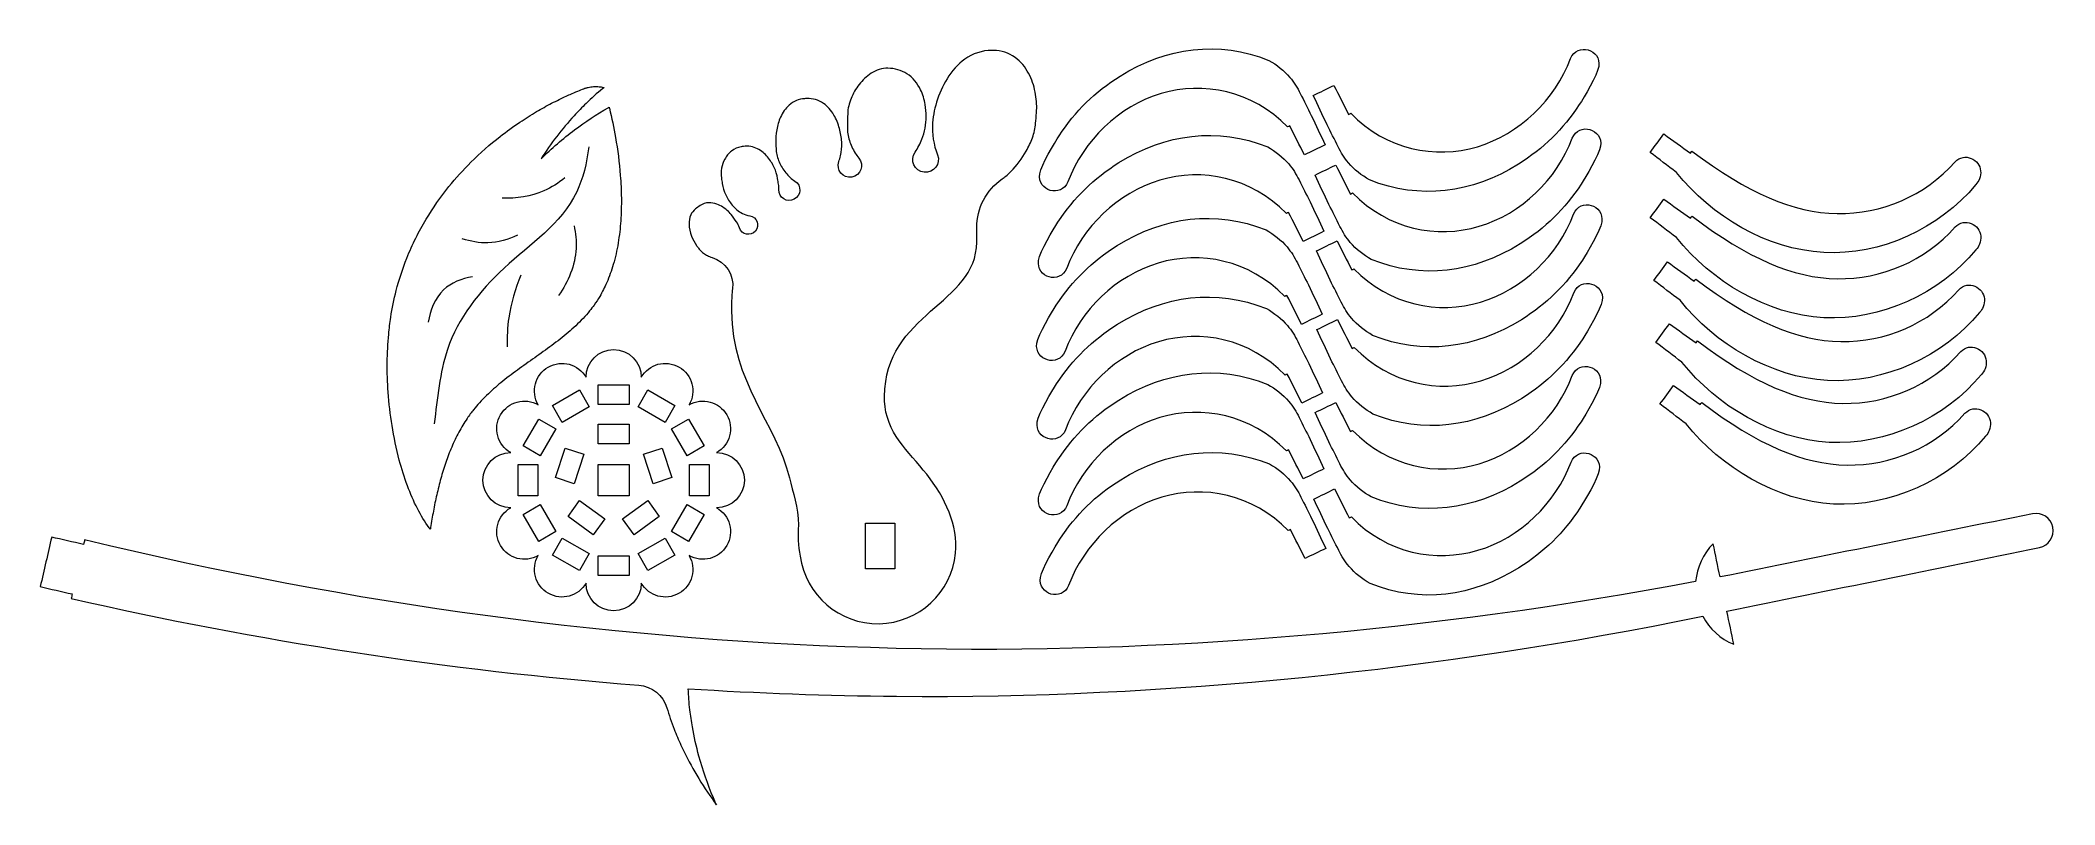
# Model space of a CAD drawing. Header units: millimetres. Extents: x -123 to 123, y -46 to 47.
import ezdxf

# ---------------------------------------------------------------- set-up
doc = ezdxf.new("R2010")
doc.units = ezdxf.units.MM
doc.header["$MEASUREMENT"] = 0
doc.layers.add('Vrstva 1', color=7, linetype='Continuous')

msp = doc.modelspace()

# ---------------------------------------------------------------- linework, layer by layer
at = {"layer": 'Vrstva 1', "color": 242, "lineweight": 9}
for points, knots in [([(29.6656, 36.7397), (30.2606, 35.5596), (30.8557, 34.3795), (31.4507, 33.1995), (31.4507, 33.1995), (32.2935, 33.609), (33.1364, 34.0185), (33.9792, 34.428), (33.9792, 34.428), (33.4157, 35.624), (32.8522, 36.8202), (32.2888, 38.0162), (32.2888, 38.0162), (31.8397, 38.91), (31.3906, 39.8038), (30.9415, 40.6975), (30.9415, 40.6975), (30.6017, 41.3957), (30.1815, 42.0585), (29.6756, 42.6531), (29.6756, 42.6531), (28.9621, 43.4918), (28.0781, 44.1949), (27.1141, 44.7376), (27.1141, 44.7376), (21.0084, 47.1935), (14.5987, 46.3519), (8.9478, 42.8173), (8.9478, 42.8173), (5.8723, 40.8937), (3.5069, 38.5617), (1.5091, 35.5393), (1.5091, 35.5393), (0.9555, 34.7016), (-0.6794, 31.9544), (-0.8528, 30.8854), (-0.8528, 30.8854), (-1.1957, 28.7716), (1.7794, 27.9336), (2.5899, 29.9157), (2.5899, 29.9157), (4.4607, 34.9422), (8.8034, 39.1496), (13.9537, 40.6808), (13.9537, 40.6808), (19.1039, 42.2119), (25.0617, 41.0667), (29.3958, 36.6086), (29.3958, 36.6086), (29.4857, 36.6523), (29.5757, 36.696), (29.6656, 36.7397)], [0, 0, 0, 0, 0.07142857, 0.07142857, 0.07142857, 0.07142857, 0.14285714, 0.14285714, 0.14285714, 0.14285714, 0.21428571, 0.21428571, 0.21428571, 0.21428571, 0.28571429, 0.28571429, 0.28571429, 0.28571429, 0.35714286, 0.35714286, 0.35714286, 0.35714286, 0.42857143, 0.42857143, 0.42857143, 0.42857143, 0.5, 0.5, 0.5, 0.5, 0.57142857, 0.57142857, 0.57142857, 0.57142857, 0.64285714, 0.64285714, 0.64285714, 0.64285714, 0.71428571, 0.71428571, 0.71428571, 0.71428571, 0.78571429, 0.78571429, 0.78571429, 0.78571429, 0.85714286, 0.85714286, 0.85714286, 0.85714286, 1, 1, 1, 1]), ([(36.8453, 38.1453), (36.2505, 39.3254), (35.6557, 40.5057), (35.061, 41.6858), (35.061, 41.6858), (34.2181, 41.2765), (33.3751, 40.8672), (32.5323, 40.4578), (32.5323, 40.4578), (33.0954, 39.2617), (33.6587, 38.0655), (34.2219, 36.8693), (34.2219, 36.8693), (34.6707, 35.9754), (35.1197, 35.0815), (35.5686, 34.1878), (35.5686, 34.1878), (35.9083, 33.4895), (36.3284, 32.8266), (36.8341, 32.2318), (36.8341, 32.2318), (37.5474, 31.393), (38.4312, 30.6897), (39.3952, 30.1469), (39.3952, 30.1469), (45.5004, 27.6897), (51.9102, 28.53), (57.5619, 32.0634), (57.5619, 32.0634), (60.6378, 33.9864), (63.0036, 36.3179), (65.002, 39.3398), (65.002, 39.3398), (65.5559, 40.1774), (67.1913, 42.9243), (67.3649, 43.9932), (67.3649, 43.9932), (67.7083, 46.107), (64.7334, 46.9456), (63.9224, 44.9636), (63.9224, 44.9636), (62.0506, 39.9376), (57.707, 35.7311), (52.5564, 34.2009), (52.5564, 34.2009), (47.4058, 32.6709), (41.4483, 33.8174), (37.1152, 38.2764), (37.1152, 38.2764), (37.0252, 38.2327), (36.9353, 38.189), (36.8453, 38.1453)], [0, 0, 0, 0, 0.07142857, 0.07142857, 0.07142857, 0.07142857, 0.14285714, 0.14285714, 0.14285714, 0.14285714, 0.21428571, 0.21428571, 0.21428571, 0.21428571, 0.28571429, 0.28571429, 0.28571429, 0.28571429, 0.35714286, 0.35714286, 0.35714286, 0.35714286, 0.42857143, 0.42857143, 0.42857143, 0.42857143, 0.5, 0.5, 0.5, 0.5, 0.57142857, 0.57142857, 0.57142857, 0.57142857, 0.64285714, 0.64285714, 0.64285714, 0.64285714, 0.71428571, 0.71428571, 0.71428571, 0.71428571, 0.78571429, 0.78571429, 0.78571429, 0.78571429, 0.85714286, 0.85714286, 0.85714286, 0.85714286, 1, 1, 1, 1]), ([(-38.3511, 16.8553), (-38.1437, 18.5625), (-39.1885, 20.173), (-40.8319, 20.6795), (-40.8319, 20.6795), (-40.9371, 20.7119), (-41.0405, 20.7488), (-41.1425, 20.7904), (-41.1425, 20.7904), (-41.3136, 20.8603), (-41.4806, 20.9432), (-41.64, 21.0379), (-41.64, 21.0379), (-41.805, 21.1361), (-41.9616, 21.247), (-42.1065, 21.3723), (-42.1065, 21.3723), (-42.2515, 21.4977), (-42.3846, 21.6375), (-42.498, 21.7921), (-42.498, 21.7921), (-42.5812, 21.9053), (-42.6643, 22.0185), (-42.7475, 22.1317), (-42.7475, 22.1317), (-43.0057, 22.4834), (-43.1953, 22.8806), (-43.3457, 23.2913), (-43.3457, 23.2913), (-43.5166, 23.7582), (-43.6369, 24.2427), (-43.6519, 24.7395), (-43.6519, 24.7395), (-43.6637, 25.125), (-43.612, 25.5178), (-43.4528, 25.8669), (-43.4528, 25.8669), (-43.3226, 26.1519), (-43.1206, 26.4078), (-42.8673, 26.5938), (-42.8673, 26.5938), (-42.6787, 26.7322), (-42.4903, 26.8707), (-42.3018, 27.0091), (-42.3018, 27.0091), (-41.9959, 27.2336), (-41.6157, 27.3467), (-41.2364, 27.3549), (-41.2364, 27.3549), (-40.9011, 27.3624), (-40.5667, 27.288), (-40.2518, 27.1717), (-40.2518, 27.1717), (-40.0003, 27.0791), (-39.7614, 26.9594), (-39.5328, 26.8196), (-39.5328, 26.8196), (-39.1481, 26.5844), (-38.793, 26.2915), (-38.5263, 25.9283), (-38.5263, 25.9283), (-38.3045, 25.6262), (-38.0826, 25.3243), (-37.8609, 25.0223), (-37.8609, 25.0223), (-37.7012, 24.8049), (-37.5849, 24.5583), (-37.5035, 24.3006), (-37.5035, 24.3006), (-37.2339, 23.4478), (-36.132, 23.2239), (-35.5509, 23.9038), (-35.5509, 23.9038), (-34.9699, 24.5835), (-35.3627, 25.6372), (-36.2469, 25.7706), (-36.2469, 25.7706), (-36.5595, 25.8179), (-36.8652, 25.9162), (-37.1473, 26.0572), (-37.1473, 26.0572), (-37.623, 26.2947), (-38.0316, 26.6531), (-38.3755, 27.0608), (-38.3755, 27.0608), (-38.7014, 27.4475), (-38.9691, 27.8784), (-39.1811, 28.3369), (-39.1811, 28.3369), (-39.3807, 28.7682), (-39.5311, 29.2236), (-39.6031, 29.6929), (-39.6031, 29.6929), (-39.6385, 29.924), (-39.6742, 30.1552), (-39.7097, 30.3864), (-39.7097, 30.3864), (-39.7693, 30.7748), (-39.7556, 31.1727), (-39.6861, 31.5598), (-39.6861, 31.5598), (-39.6165, 31.947), (-39.4912, 32.3237), (-39.3058, 32.6704), (-39.3058, 32.6704), (-39.1005, 33.0548), (-38.8217, 33.4024), (-38.4771, 33.669), (-38.4771, 33.669), (-38.1326, 33.9357), (-37.7224, 34.1212), (-37.2918, 34.1873), (-37.2918, 34.1873), (-37.1994, 34.2015), (-37.107, 34.2158), (-37.0148, 34.2299), (-37.0148, 34.2299), (-36.4316, 34.3195), (-35.8224, 34.2075), (-35.2944, 33.9463), (-35.2944, 33.9463), (-34.8175, 33.7101), (-34.4068, 33.352), (-34.0629, 32.9434), (-34.0629, 32.9434), (-33.737, 32.5564), (-33.4709, 32.1245), (-33.2602, 31.6652), (-33.2602, 31.6652), (-33.062, 31.2326), (-32.913, 30.776), (-32.8407, 30.3059), (-32.8407, 30.3059), (-32.8052, 30.0745), (-32.7695, 29.843), (-32.734, 29.6116), (-32.734, 29.6116), (-32.7011, 29.3972), (-32.6905, 29.1799), (-32.6995, 28.9633), (-32.6995, 28.9633), (-32.7404, 27.976), (-31.6961, 27.3157), (-30.8218, 27.7759), (-30.8218, 27.7759), (-29.9475, 28.2361), (-29.9006, 29.4707), (-30.7375, 29.996), (-30.7375, 29.996), (-31.1667, 30.2653), (-31.5355, 30.6229), (-31.8534, 31.0188), (-31.8534, 31.0188), (-32.1777, 31.4229), (-32.4489, 31.8668), (-32.6553, 32.3421), (-32.6553, 32.3421), (-32.855, 32.802), (-32.9937, 33.2912), (-33.0224, 33.7911), (-33.0224, 33.7911), (-33.0383, 34.0715), (-33.0544, 34.352), (-33.0704, 34.6324), (-33.0704, 34.6324), (-33.1016, 35.1764), (-33.0562, 35.7241), (-32.957, 36.2603), (-32.957, 36.2603), (-32.8583, 36.7931), (-32.706, 37.3148), (-32.4816, 37.8089), (-32.4816, 37.8089), (-32.2297, 38.3639), (-31.8867, 38.8841), (-31.4278, 39.2812), (-31.4278, 39.2812), (-30.911, 39.7281), (-30.2471, 40.0187), (-29.5634, 40.0578), (-29.5634, 40.0578), (-29.4698, 40.0631), (-29.3762, 40.0685), (-29.2827, 40.0738), (-29.2827, 40.0738), (-28.5667, 40.1148), (-27.8396, 39.896), (-27.25, 39.4921), (-27.25, 39.4921), (-26.7235, 39.1314), (-26.3066, 38.6231), (-25.9833, 38.0686), (-25.9833, 38.0686), (-25.6816, 37.5513), (-25.4615, 36.994), (-25.3, 36.4188), (-25.3, 36.4188), (-25.1526, 35.8942), (-25.0538, 35.3547), (-25.0228, 34.8109), (-25.0228, 34.8109), (-25.0201, 34.7643), (-25.0174, 34.7176), (-25.0147, 34.6711), (-25.0147, 34.6711), (-24.9847, 34.1436), (-25.0458, 33.6132), (-25.1649, 33.0982), (-25.1649, 33.0982), (-25.2219, 32.8525), (-25.2922, 32.6103), (-25.3763, 32.373), (-25.3763, 32.373), (-25.741, 31.3461), (-24.8644, 30.3067), (-23.7907, 30.4932), (-23.7907, 30.4932), (-22.717, 30.6794), (-22.2419, 31.9536), (-22.9314, 32.7974), (-22.9314, 32.7974), (-23.0944, 32.9971), (-23.2427, 33.2094), (-23.3783, 33.4289), (-23.3783, 33.4289), (-23.6772, 33.9128), (-23.9143, 34.432), (-24.0837, 34.9749), (-24.0837, 34.9749), (-24.2439, 35.4886), (-24.3432, 36.024), (-24.3318, 36.5612), (-24.3318, 36.5612), (-24.3197, 37.1229), (-24.3077, 37.6846), (-24.2956, 38.2462), (-24.2956, 38.2462), (-24.2821, 38.8767), (-24.1206, 39.4971), (-23.8813, 40.0817), (-23.8813, 40.0817), (-23.6325, 40.6897), (-23.2995, 41.259), (-22.8999, 41.7795), (-22.8999, 41.7795), (-22.4884, 42.3155), (-22.0062, 42.7997), (-21.4352, 43.1615), (-21.4352, 43.1615), (-20.8211, 43.5504), (-20.1043, 43.7977), (-19.3785, 43.7821), (-19.3785, 43.7821), (-18.5684, 43.7648), (-17.7533, 43.5416), (-17.0736, 43.1086), (-17.0736, 43.1086), (-16.3446, 42.6445), (-15.7713, 41.9389), (-15.3932, 41.156), (-15.3932, 41.156), (-15.1174, 40.5846), (-14.9458, 39.9719), (-14.8361, 39.3467), (-14.8361, 39.3467), (-14.7522, 38.8674), (-14.7046, 38.3808), (-14.7059, 37.895), (-14.7059, 37.895), (-14.7083, 36.9461), (-14.8969, 36), (-15.2389, 35.1149), (-15.2389, 35.1149), (-15.4546, 34.5563), (-15.7315, 34.0218), (-16.0736, 33.5285), (-16.0736, 33.5285), (-16.748, 32.5559), (-16.1417, 31.2154), (-14.966, 31.0795), (-14.966, 31.0795), (-13.7902, 30.9438), (-12.8943, 32.1107), (-13.3291, 33.2114), (-13.3291, 33.2114), (-13.8168, 34.4461), (-14.0228, 35.787), (-13.9341, 37.1073), (-13.9341, 37.1073), (-13.8687, 38.0857), (-13.6412, 39.0529), (-13.3233, 39.984), (-13.3233, 39.984), (-12.9803, 40.989), (-12.532, 41.9519), (-11.94, 42.8333), (-11.94, 42.8333), (-11.33, 43.7412), (-10.5674, 44.5628), (-9.6357, 45.1269), (-9.6357, 45.1269), (-8.638, 45.7308), (-7.4466, 46.0397), (-6.2813, 45.9438), (-6.2813, 45.9438), (-6.2345, 45.94), (-6.1877, 45.9361), (-6.1408, 45.9323), (-6.1408, 45.9323), (-5.2133, 45.8559), (-4.312, 45.4796), (-3.594, 44.8922), (-3.594, 44.8922), (-2.9392, 44.3562), (-2.4367, 43.6447), (-2.0682, 42.8782), (-2.0682, 42.8782), (-1.7182, 42.1498), (-1.4892, 41.3718), (-1.3546, 40.5761), (-1.3546, 40.5761), (-1.2287, 39.8314), (-1.1857, 39.0711), (-1.2476, 38.3185), (-1.2476, 38.3185), (-1.2823, 37.8987), (-1.3167, 37.4788), (-1.3513, 37.0588), (-1.3513, 37.0588), (-1.4007, 36.4578), (-1.5468, 35.8678), (-1.7483, 35.2991), (-1.7483, 35.2991), (-1.9498, 34.7304), (-2.2067, 34.1833), (-2.501, 33.6566), (-2.501, 33.6566), (-3.01, 32.7458), (-3.6311, 31.8966), (-4.3719, 31.1623), (-4.3719, 31.1623), (-4.5739, 30.9622), (-4.7845, 30.7706), (-5.005, 30.5912), (-5.005, 30.5912), (-5.142, 30.4796), (-5.2827, 30.3728), (-5.4277, 30.2723), (-5.4277, 30.2723), (-7.382, 28.9169), (-8.5477, 26.6895), (-8.5477, 24.3112), (-8.5477, 24.3112), (-8.5477, 23.7186), (-8.5477, 23.126), (-8.5477, 22.5334), (-8.5477, 22.5334), (-8.5477, 14.9726), (-19.784, 13.8839), (-19.784, 3.712), (-19.784, 3.712), (-19.784, 3.5248), (-19.784, 3.3376), (-19.784, 3.1505), (-19.784, 3.1505), (-19.6579, -0.721), (-16.8724, -2.9657), (-14.6473, -5.7985), (-14.6473, -5.7985), (-12.4223, -8.6312), (-10.7577, -12.052), (-11.1301, -15.4205), (-11.1301, -15.4205), (-11.599, -20.2414), (-15.6056, -23.9464), (-20.4485, -24.0373), (-20.4485, -24.0373), (-25.2919, -24.1283), (-29.4348, -20.5757), (-30.0837, -15.7753), (-30.0837, -15.7753), (-30.3299, -14.5332), (-30.4029, -13.2515), (-30.3137, -12.016), (-30.3137, -12.016), (-30.3158, -9.8388), (-30.987, -7.9663), (-31.4123, -6.2319), (-31.4123, -6.2319), (-33.0439, 0.4235), (-38.4636, 5.4934), (-38.4636, 14.1054), (-38.4636, 14.1054), (-38.4636, 14.3863), (-38.4636, 14.6671), (-38.4636, 14.9481), (-38.4636, 14.9481), (-38.4636, 15.6101), (-38.4251, 16.2455), (-38.3511, 16.8553)], [0, 0, 0, 0, 0.00990099, 0.00990099, 0.00990099, 0.00990099, 0.01980198, 0.01980198, 0.01980198, 0.01980198, 0.02970297, 0.02970297, 0.02970297, 0.02970297, 0.03960396, 0.03960396, 0.03960396, 0.03960396, 0.04950495, 0.04950495, 0.04950495, 0.04950495, 0.05940594, 0.05940594, 0.05940594, 0.05940594, 0.06930693, 0.06930693, 0.06930693, 0.06930693, 0.07920792, 0.07920792, 0.07920792, 0.07920792, 0.08910891, 0.08910891, 0.08910891, 0.08910891, 0.0990099, 0.0990099, 0.0990099, 0.0990099, 0.10891089, 0.10891089, 0.10891089, 0.10891089, 0.11881188, 0.11881188, 0.11881188, 0.11881188, 0.12871287, 0.12871287, 0.12871287, 0.12871287, 0.13861386, 0.13861386, 0.13861386, 0.13861386, 0.14851485, 0.14851485, 0.14851485, 0.14851485, 0.15841584, 0.15841584, 0.15841584, 0.15841584, 0.16831683, 0.16831683, 0.16831683, 0.16831683, 0.17821782, 0.17821782, 0.17821782, 0.17821782, 0.18811881, 0.18811881, 0.18811881, 0.18811881, 0.1980198, 0.1980198, 0.1980198, 0.1980198, 0.20792079, 0.20792079, 0.20792079, 0.20792079, 0.21782178, 0.21782178, 0.21782178, 0.21782178, 0.22772277, 0.22772277, 0.22772277, 0.22772277, 0.23762376, 0.23762376, 0.23762376, 0.23762376, 0.24752475, 0.24752475, 0.24752475, 0.24752475, 0.25742574, 0.25742574, 0.25742574, 0.25742574, 0.26732673, 0.26732673, 0.26732673, 0.26732673, 0.27722772, 0.27722772, 0.27722772, 0.27722772, 0.28712871, 0.28712871, 0.28712871, 0.28712871, 0.2970297, 0.2970297, 0.2970297, 0.2970297, 0.30693069, 0.30693069, 0.30693069, 0.30693069, 0.31683168, 0.31683168, 0.31683168, 0.31683168, 0.32673267, 0.32673267, 0.32673267, 0.32673267, 0.33663366, 0.33663366, 0.33663366, 0.33663366, 0.34653465, 0.34653465, 0.34653465, 0.34653465, 0.35643564, 0.35643564, 0.35643564, 0.35643564, 0.36633663, 0.36633663, 0.36633663, 0.36633663, 0.37623762, 0.37623762, 0.37623762, 0.37623762, 0.38613861, 0.38613861, 0.38613861, 0.38613861, 0.3960396, 0.3960396, 0.3960396, 0.3960396, 0.40594059, 0.40594059, 0.40594059, 0.40594059, 0.41584158, 0.41584158, 0.41584158, 0.41584158, 0.42574257, 0.42574257, 0.42574257, 0.42574257, 0.43564356, 0.43564356, 0.43564356, 0.43564356, 0.44554455, 0.44554455, 0.44554455, 0.44554455, 0.45544554, 0.45544554, 0.45544554, 0.45544554, 0.46534653, 0.46534653, 0.46534653, 0.46534653, 0.47524752, 0.47524752, 0.47524752, 0.47524752, 0.48514851, 0.48514851, 0.48514851, 0.48514851, 0.4950495, 0.4950495, 0.4950495, 0.4950495, 0.5049505, 0.5049505, 0.5049505, 0.5049505, 0.51485149, 0.51485149, 0.51485149, 0.51485149, 0.52475248, 0.52475248, 0.52475248, 0.52475248, 0.53465347, 0.53465347, 0.53465347, 0.53465347, 0.54455446, 0.54455446, 0.54455446, 0.54455446, 0.55445545, 0.55445545, 0.55445545, 0.55445545, 0.56435644, 0.56435644, 0.56435644, 0.56435644, 0.57425743, 0.57425743, 0.57425743, 0.57425743, 0.58415842, 0.58415842, 0.58415842, 0.58415842, 0.59405941, 0.59405941, 0.59405941, 0.59405941, 0.6039604, 0.6039604, 0.6039604, 0.6039604, 0.61386139, 0.61386139, 0.61386139, 0.61386139, 0.62376238, 0.62376238, 0.62376238, 0.62376238, 0.63366337, 0.63366337, 0.63366337, 0.63366337, 0.64356436, 0.64356436, 0.64356436, 0.64356436, 0.65346535, 0.65346535, 0.65346535, 0.65346535, 0.66336634, 0.66336634, 0.66336634, 0.66336634, 0.67326733, 0.67326733, 0.67326733, 0.67326733, 0.68316832, 0.68316832, 0.68316832, 0.68316832, 0.69306931, 0.69306931, 0.69306931, 0.69306931, 0.7029703, 0.7029703, 0.7029703, 0.7029703, 0.71287129, 0.71287129, 0.71287129, 0.71287129, 0.72277228, 0.72277228, 0.72277228, 0.72277228, 0.73267327, 0.73267327, 0.73267327, 0.73267327, 0.74257426, 0.74257426, 0.74257426, 0.74257426, 0.75247525, 0.75247525, 0.75247525, 0.75247525, 0.76237624, 0.76237624, 0.76237624, 0.76237624, 0.77227723, 0.77227723, 0.77227723, 0.77227723, 0.78217822, 0.78217822, 0.78217822, 0.78217822, 0.79207921, 0.79207921, 0.79207921, 0.79207921, 0.8019802, 0.8019802, 0.8019802, 0.8019802, 0.81188119, 0.81188119, 0.81188119, 0.81188119, 0.82178218, 0.82178218, 0.82178218, 0.82178218, 0.83168317, 0.83168317, 0.83168317, 0.83168317, 0.84158416, 0.84158416, 0.84158416, 0.84158416, 0.85148515, 0.85148515, 0.85148515, 0.85148515, 0.86138614, 0.86138614, 0.86138614, 0.86138614, 0.87128713, 0.87128713, 0.87128713, 0.87128713, 0.88118812, 0.88118812, 0.88118812, 0.88118812, 0.89108911, 0.89108911, 0.89108911, 0.89108911, 0.9009901, 0.9009901, 0.9009901, 0.9009901, 0.91089109, 0.91089109, 0.91089109, 0.91089109, 0.92079208, 0.92079208, 0.92079208, 0.92079208, 0.93069307, 0.93069307, 0.93069307, 0.93069307, 0.94059406, 0.94059406, 0.94059406, 0.94059406, 0.95049505, 0.95049505, 0.95049505, 0.95049505, 0.96039604, 0.96039604, 0.96039604, 0.96039604, 0.97029703, 0.97029703, 0.97029703, 0.97029703, 0.98019802, 0.98019802, 0.98019802, 0.98019802, 1, 1, 1, 1]), ([(-53.5235, 38.956), (-54.9462, 38.1498), (-56.3133, 37.2463), (-57.6203, 36.2635), (-57.6203, 36.2635), (-59.0632, 35.1784), (-60.433, 33.9966), (-61.7169, 32.7275), (-61.7169, 32.7275), (-60.5183, 34.5843), (-59.1676, 36.3433), (-57.6759, 37.9739), (-57.6759, 37.9739), (-57.2032, 38.4907), (-56.7162, 38.9947), (-56.2145, 39.4837), (-56.2145, 39.4837), (-55.5675, 40.114), (-54.8962, 40.7192), (-54.1982, 41.2923), (-54.1982, 41.2923), (-54.1436, 41.3373), (-54.0888, 41.3822), (-54.0341, 41.427), (-54.0341, 41.427), (-54.1036, 41.4406), (-54.1731, 41.4541), (-54.2425, 41.4677), (-54.2425, 41.4677), (-54.4173, 41.5019), (-54.5942, 41.5257), (-54.7719, 41.5381), (-54.7719, 41.5381), (-54.9578, 41.551), (-55.1447, 41.5512), (-55.3306, 41.5379), (-55.3306, 41.5379), (-55.5388, 41.523), (-55.7457, 41.4912), (-55.949, 41.444), (-55.949, 41.444), (-56.0705, 41.4158), (-56.1906, 41.3822), (-56.3094, 41.3439), (-56.3094, 41.3439), (-56.343, 41.3331), (-56.3765, 41.3219), (-56.4098, 41.31), (-56.4098, 41.31), (-56.435, 41.3011), (-56.4599, 41.2917), (-56.4849, 41.2823), (-56.4849, 41.2823), (-56.7348, 41.1882), (-56.9829, 41.0893), (-57.2299, 40.988), (-57.2299, 40.988), (-57.546, 40.8585), (-57.8603, 40.7251), (-58.1727, 40.5872), (-58.1727, 40.5872), (-58.618, 40.3905), (-59.0593, 40.1848), (-59.4967, 39.971), (-59.4967, 39.971), (-59.81, 39.8179), (-60.1213, 39.6607), (-60.4305, 39.4993), (-60.4305, 39.4993), (-61.0489, 39.1767), (-61.6589, 38.8377), (-62.2598, 38.4835), (-62.2598, 38.4835), (-62.9493, 38.0771), (-63.6269, 37.6506), (-64.2915, 37.2048), (-64.2915, 37.2048), (-65.1164, 36.6514), (-65.9215, 36.0683), (-66.7041, 35.4566), (-66.7041, 35.4566), (-67.954, 34.4798), (-69.1469, 33.4299), (-70.2705, 32.3102), (-70.2705, 32.3102), (-71.2193, 31.3648), (-72.1188, 30.3697), (-72.9603, 29.3275), (-72.9603, 29.3275), (-73.9817, 28.0626), (-74.9175, 26.7284), (-75.7529, 25.3336), (-75.7529, 25.3336), (-76.1988, 24.5888), (-76.6162, 23.8267), (-77.0029, 23.0494), (-77.0029, 23.0494), (-77.4005, 22.2504), (-77.7656, 21.4353), (-78.0967, 20.6067), (-78.0967, 20.6067), (-78.614, 19.3117), (-79.0478, 17.9832), (-79.3953, 16.6327), (-79.3953, 16.6327), (-79.6712, 15.5602), (-79.8927, 14.4737), (-80.0603, 13.379), (-80.0603, 13.379), (-80.1654, 12.6928), (-80.2493, 12.0033), (-80.3145, 11.3121), (-80.3145, 11.3121), (-80.4228, 10.1619), (-80.479, 9.0069), (-80.4899, 7.8516), (-80.4899, 7.8516), (-80.5013, 6.6401), (-80.4629, 5.4282), (-80.3776, 4.2196), (-80.3776, 4.2196), (-80.2812, 2.8558), (-80.1251, 1.4962), (-79.909, 0.1461), (-79.909, 0.1461), (-79.682, -1.2713), (-79.3891, -2.6782), (-79.0194, -4.0651), (-79.0194, -4.0651), (-78.7369, -5.1243), (-78.4099, -6.1718), (-78.0276, -7.1992), (-78.0276, -7.1992), (-77.6738, -8.1502), (-77.2726, -9.0839), (-76.8086, -9.9865), (-76.8086, -9.9865), (-76.3889, -10.8029), (-75.9178, -11.594), (-75.3744, -12.3337), (-75.3744, -12.3337), (-75.327, -12.3983), (-75.2795, -12.463), (-75.2321, -12.5276), (-75.2321, -12.5276), (-75.2197, -12.4484), (-75.2074, -12.3692), (-75.195, -12.2899), (-75.195, -12.2899), (-75.0915, -11.6235), (-74.9798, -10.9582), (-74.857, -10.2951), (-74.857, -10.2951), (-74.7335, -9.6277), (-74.5988, -8.9624), (-74.4497, -8.3002), (-74.4497, -8.3002), (-74.3, -7.6348), (-74.1357, -6.9726), (-73.9536, -6.3152), (-73.9536, -6.3152), (-73.7721, -5.6601), (-73.5728, -5.0099), (-73.3519, -4.3669), (-73.3519, -4.3669), (-73.133, -3.7295), (-72.8928, -3.0992), (-72.6275, -2.4796), (-72.6275, -2.4796), (-72.3644, -1.8646), (-72.0765, -1.26), (-71.7604, -0.6705), (-71.7604, -0.6705), (-71.4481, -0.0879), (-71.1083, 0.4802), (-70.7375, 1.0275), (-70.7375, 1.0275), (-70.4908, 1.3919), (-70.2304, 1.7472), (-69.9564, 2.0916), (-69.9564, 2.0916), (-69.7238, 2.3838), (-69.4814, 2.6683), (-69.2302, 2.9447), (-69.2302, 2.9447), (-68.95, 3.2531), (-68.6588, 3.5516), (-68.3596, 3.8417), (-68.3596, 3.8417), (-67.8068, 4.3774), (-67.2266, 4.8845), (-66.6303, 5.3714), (-66.6303, 5.3714), (-65.9691, 5.9112), (-65.288, 6.4263), (-64.5986, 6.9298), (-64.5986, 6.9298), (-63.9024, 7.4384), (-63.1976, 7.9353), (-62.4939, 8.4338), (-62.4939, 8.4338), (-61.7943, 8.9292), (-61.0956, 9.4261), (-60.4081, 9.9384), (-60.4081, 9.9384), (-59.729, 10.4443), (-59.0609, 10.9652), (-58.4161, 11.5143), (-58.4161, 11.5143), (-57.7808, 12.0554), (-57.1683, 12.6238), (-56.5966, 13.2317), (-56.5966, 13.2317), (-56.3161, 13.5301), (-56.0453, 13.8379), (-55.7871, 14.1557), (-55.7871, 14.1557), (-55.5976, 14.3889), (-55.4148, 14.6276), (-55.2399, 14.872), (-55.2399, 14.872), (-54.9957, 15.2133), (-54.7668, 15.5657), (-54.5537, 15.9272), (-54.5537, 15.9272), (-54.2357, 16.467), (-53.9526, 17.0272), (-53.7017, 17.6013), (-53.7017, 17.6013), (-53.3858, 18.3243), (-53.1209, 19.0694), (-52.9002, 19.827), (-52.9002, 19.827), (-52.6496, 20.687), (-52.456, 21.5631), (-52.3087, 22.4467), (-52.3087, 22.4467), (-52.1587, 23.3462), (-52.0567, 24.2533), (-51.994, 25.163), (-51.994, 25.163), (-51.9306, 26.0826), (-51.9073, 27.0048), (-51.9171, 27.9265), (-51.9171, 27.9265), (-51.9272, 28.8517), (-51.9707, 29.7764), (-52.0425, 30.6989), (-52.0425, 30.6989), (-52.1636, 32.2552), (-52.3653, 33.8049), (-52.6333, 35.3428), (-52.6333, 35.3428), (-52.8411, 36.5353), (-53.0888, 37.7172), (-53.3772, 38.8928), (-53.3772, 38.8928), (-53.3876, 38.9356), (-53.3981, 38.9783), (-53.4086, 39.0211), (-53.4086, 39.0211), (-53.4469, 38.9995), (-53.4852, 38.9777), (-53.5235, 38.956)], [0, 0, 0, 0, 0.01492537, 0.01492537, 0.01492537, 0.01492537, 0.02985075, 0.02985075, 0.02985075, 0.02985075, 0.04477612, 0.04477612, 0.04477612, 0.04477612, 0.05970149, 0.05970149, 0.05970149, 0.05970149, 0.07462687, 0.07462687, 0.07462687, 0.07462687, 0.08955224, 0.08955224, 0.08955224, 0.08955224, 0.10447761, 0.10447761, 0.10447761, 0.10447761, 0.11940299, 0.11940299, 0.11940299, 0.11940299, 0.13432836, 0.13432836, 0.13432836, 0.13432836, 0.14925373, 0.14925373, 0.14925373, 0.14925373, 0.1641791, 0.1641791, 0.1641791, 0.1641791, 0.17910448, 0.17910448, 0.17910448, 0.17910448, 0.19402985, 0.19402985, 0.19402985, 0.19402985, 0.20895522, 0.20895522, 0.20895522, 0.20895522, 0.2238806, 0.2238806, 0.2238806, 0.2238806, 0.23880597, 0.23880597, 0.23880597, 0.23880597, 0.25373134, 0.25373134, 0.25373134, 0.25373134, 0.26865672, 0.26865672, 0.26865672, 0.26865672, 0.28358209, 0.28358209, 0.28358209, 0.28358209, 0.29850746, 0.29850746, 0.29850746, 0.29850746, 0.31343284, 0.31343284, 0.31343284, 0.31343284, 0.32835821, 0.32835821, 0.32835821, 0.32835821, 0.34328358, 0.34328358, 0.34328358, 0.34328358, 0.35820896, 0.35820896, 0.35820896, 0.35820896, 0.37313433, 0.37313433, 0.37313433, 0.37313433, 0.3880597, 0.3880597, 0.3880597, 0.3880597, 0.40298507, 0.40298507, 0.40298507, 0.40298507, 0.41791045, 0.41791045, 0.41791045, 0.41791045, 0.43283582, 0.43283582, 0.43283582, 0.43283582, 0.44776119, 0.44776119, 0.44776119, 0.44776119, 0.46268657, 0.46268657, 0.46268657, 0.46268657, 0.47761194, 0.47761194, 0.47761194, 0.47761194, 0.49253731, 0.49253731, 0.49253731, 0.49253731, 0.50746269, 0.50746269, 0.50746269, 0.50746269, 0.52238806, 0.52238806, 0.52238806, 0.52238806, 0.53731343, 0.53731343, 0.53731343, 0.53731343, 0.55223881, 0.55223881, 0.55223881, 0.55223881, 0.56716418, 0.56716418, 0.56716418, 0.56716418, 0.58208955, 0.58208955, 0.58208955, 0.58208955, 0.59701493, 0.59701493, 0.59701493, 0.59701493, 0.6119403, 0.6119403, 0.6119403, 0.6119403, 0.62686567, 0.62686567, 0.62686567, 0.62686567, 0.64179104, 0.64179104, 0.64179104, 0.64179104, 0.65671642, 0.65671642, 0.65671642, 0.65671642, 0.67164179, 0.67164179, 0.67164179, 0.67164179, 0.68656716, 0.68656716, 0.68656716, 0.68656716, 0.70149254, 0.70149254, 0.70149254, 0.70149254, 0.71641791, 0.71641791, 0.71641791, 0.71641791, 0.73134328, 0.73134328, 0.73134328, 0.73134328, 0.74626866, 0.74626866, 0.74626866, 0.74626866, 0.76119403, 0.76119403, 0.76119403, 0.76119403, 0.7761194, 0.7761194, 0.7761194, 0.7761194, 0.79104478, 0.79104478, 0.79104478, 0.79104478, 0.80597015, 0.80597015, 0.80597015, 0.80597015, 0.82089552, 0.82089552, 0.82089552, 0.82089552, 0.8358209, 0.8358209, 0.8358209, 0.8358209, 0.85074627, 0.85074627, 0.85074627, 0.85074627, 0.86567164, 0.86567164, 0.86567164, 0.86567164, 0.88059701, 0.88059701, 0.88059701, 0.88059701, 0.89552239, 0.89552239, 0.89552239, 0.89552239, 0.91044776, 0.91044776, 0.91044776, 0.91044776, 0.92537313, 0.92537313, 0.92537313, 0.92537313, 0.94029851, 0.94029851, 0.94029851, 0.94029851, 0.95522388, 0.95522388, 0.95522388, 0.95522388, 0.97014925, 0.97014925, 0.97014925, 0.97014925, 1, 1, 1, 1]), ([(37.065, 28.4221), (36.4702, 29.6022), (35.8754, 30.7825), (35.2806, 31.9626), (35.2806, 31.9626), (34.4377, 31.5533), (33.5948, 31.1439), (32.7519, 30.7346), (32.7519, 30.7346), (33.3151, 29.5385), (33.8783, 28.3422), (34.4415, 27.1461), (34.4415, 27.1461), (34.8904, 26.2522), (35.3394, 25.3583), (35.7883, 24.4645), (35.7883, 24.4645), (36.1279, 23.7663), (36.548, 23.1034), (37.0537, 22.5086), (37.0537, 22.5086), (37.7671, 21.6698), (38.6509, 20.9665), (39.6149, 20.4237), (39.6149, 20.4237), (45.72, 17.9665), (52.1299, 18.8068), (57.7815, 22.3401), (57.7815, 22.3401), (60.8574, 24.2631), (63.2233, 26.5946), (65.2217, 29.6166), (65.2217, 29.6166), (65.7755, 30.4541), (67.411, 33.2011), (67.5846, 34.27), (67.5846, 34.27), (67.9279, 36.3837), (64.9531, 37.2224), (64.1421, 35.2404), (64.1421, 35.2404), (62.2703, 30.2143), (57.9266, 26.0079), (52.776, 24.4777), (52.776, 24.4777), (47.6255, 22.9477), (41.6679, 24.0941), (37.3348, 28.5531), (37.3348, 28.5531), (37.2449, 28.5094), (37.1549, 28.4658), (37.065, 28.4221)], [0, 0, 0, 0, 0.07142857, 0.07142857, 0.07142857, 0.07142857, 0.14285714, 0.14285714, 0.14285714, 0.14285714, 0.21428571, 0.21428571, 0.21428571, 0.21428571, 0.28571429, 0.28571429, 0.28571429, 0.28571429, 0.35714286, 0.35714286, 0.35714286, 0.35714286, 0.42857143, 0.42857143, 0.42857143, 0.42857143, 0.5, 0.5, 0.5, 0.5, 0.57142857, 0.57142857, 0.57142857, 0.57142857, 0.64285714, 0.64285714, 0.64285714, 0.64285714, 0.71428571, 0.71428571, 0.71428571, 0.71428571, 0.78571429, 0.78571429, 0.78571429, 0.78571429, 0.85714286, 0.85714286, 0.85714286, 0.85714286, 1, 1, 1, 1]), ([(29.5223, 26.1782), (30.1173, 24.9982), (30.7124, 23.8181), (31.3074, 22.6381), (31.3074, 22.6381), (32.1502, 23.0476), (32.993, 23.4571), (33.8358, 23.8666), (33.8358, 23.8666), (33.2724, 25.0626), (32.7089, 26.2587), (32.1455, 27.4548), (32.1455, 27.4548), (31.6964, 28.3486), (31.2473, 29.2424), (30.7981, 30.136), (30.7981, 30.136), (30.4584, 30.8343), (30.0381, 31.4971), (29.5323, 32.0917), (29.5323, 32.0917), (28.8188, 32.9304), (27.9348, 33.6335), (26.9707, 34.1761), (26.9707, 34.1761), (20.865, 36.6321), (14.4554, 35.7904), (8.8045, 32.2559), (8.8045, 32.2559), (5.729, 30.3322), (3.3636, 28.0003), (1.3658, 24.9779), (1.3658, 24.9779), (0.8121, 24.1402), (-0.8227, 21.3929), (-0.9961, 20.324), (-0.9961, 20.324), (-1.339, 18.2102), (1.636, 17.3722), (2.4466, 19.3543), (2.4466, 19.3543), (4.3174, 24.3807), (8.6601, 28.5881), (13.8104, 30.1193), (13.8104, 30.1193), (18.9606, 31.6504), (24.9184, 30.5052), (29.2525, 26.0471), (29.2525, 26.0471), (29.3424, 26.0908), (29.4323, 26.1345), (29.5223, 26.1782)], [0, 0, 0, 0, 0.07142857, 0.07142857, 0.07142857, 0.07142857, 0.14285714, 0.14285714, 0.14285714, 0.14285714, 0.21428571, 0.21428571, 0.21428571, 0.21428571, 0.28571429, 0.28571429, 0.28571429, 0.28571429, 0.35714286, 0.35714286, 0.35714286, 0.35714286, 0.42857143, 0.42857143, 0.42857143, 0.42857143, 0.5, 0.5, 0.5, 0.5, 0.57142857, 0.57142857, 0.57142857, 0.57142857, 0.64285714, 0.64285714, 0.64285714, 0.64285714, 0.71428571, 0.71428571, 0.71428571, 0.71428571, 0.78571429, 0.78571429, 0.78571429, 0.78571429, 0.85714286, 0.85714286, 0.85714286, 0.85714286, 1, 1, 1, 1]), ([(110.8692, 32.3559), (107.1975, 28.1866), (101.8891, 25.9523), (96.4868, 26.0347), (96.4868, 26.0347), (91.0845, 26.1171), (85.5883, 28.5162), (78.7552, 33.6562), (78.7552, 33.6562), (78.6959, 33.5756), (78.6367, 33.4951), (78.5774, 33.4145), (78.5774, 33.4145), (77.4916, 34.1937), (76.4059, 34.9728), (75.3202, 35.752), (75.3202, 35.752), (74.7648, 34.9978), (74.2093, 34.2436), (73.6538, 33.4895), (73.6538, 33.4895), (74.7181, 32.6816), (75.7824, 31.8739), (76.8466, 31.066), (76.8466, 31.066), (81.1348, 25.7103), (87.8778, 21.6598), (94.8269, 21.2774), (94.8269, 21.2774), (101.7759, 20.8951), (108.9312, 24.1808), (113.4054, 29.5723), (113.4054, 29.5723), (113.5899, 29.7867), (113.7461, 30.0163), (113.8493, 30.2713), (113.8493, 30.2713), (114.0956, 30.8793), (114.0411, 31.6317), (113.632, 32.1641), (113.632, 32.1641), (113.2231, 32.6965), (112.4595, 33.009), (111.8358, 32.894), (111.8358, 32.894), (111.4753, 32.8276), (111.1616, 32.6183), (110.8692, 32.3559)], [0, 0, 0, 0, 0.07692308, 0.07692308, 0.07692308, 0.07692308, 0.15384615, 0.15384615, 0.15384615, 0.15384615, 0.23076923, 0.23076923, 0.23076923, 0.23076923, 0.30769231, 0.30769231, 0.30769231, 0.30769231, 0.38461538, 0.38461538, 0.38461538, 0.38461538, 0.46153846, 0.46153846, 0.46153846, 0.46153846, 0.53846154, 0.53846154, 0.53846154, 0.53846154, 0.61538462, 0.61538462, 0.61538462, 0.61538462, 0.69230769, 0.69230769, 0.69230769, 0.69230769, 0.76923077, 0.76923077, 0.76923077, 0.76923077, 0.84615385, 0.84615385, 0.84615385, 0.84615385, 1, 1, 1, 1]), ([(-55.9015, 34.1722), (-56.1246, 32.2005), (-56.5966, 30.3141), (-57.3704, 28.6938), (-57.3704, 28.6938), (-59.273, 24.7092), (-63, 22.3342), (-66.2178, 19.3779), (-66.2178, 19.3779), (-69.2661, 16.5775), (-71.8575, 13.2556), (-73.1416, 9.4449), (-73.1416, 9.4449), (-74.1051, 6.5856), (-74.3326, 3.4511), (-74.7754, 0.3688)], [0, 0, 0, 0, 0.2, 0.2, 0.2, 0.2, 0.4, 0.4, 0.4, 0.4, 0.6, 0.6, 0.6, 0.6, 1, 1, 1, 1]), ([(-58.8155, 30.3967), (-59.5894, 29.7582), (-60.4461, 29.2143), (-61.366, 28.8114), (-61.366, 28.8114), (-62.9599, 28.1135), (-64.7438, 27.8389), (-66.4695, 27.913)], [0, 0, 0, 0, 0.33333333, 0.33333333, 0.33333333, 0.33333333, 1, 1, 1, 1]), ([(37.2245, 19.1603), (36.6297, 20.3404), (36.0349, 21.5207), (35.4401, 22.7008), (35.4401, 22.7008), (34.5973, 22.2915), (33.7543, 21.8821), (32.9114, 21.4728), (32.9114, 21.4728), (33.4746, 20.2767), (34.0379, 19.0804), (34.601, 17.8843), (34.601, 17.8843), (35.0499, 16.9904), (35.4989, 16.0965), (35.9478, 15.2027), (35.9478, 15.2027), (36.2875, 14.5045), (36.7075, 13.8416), (37.2132, 13.2468), (37.2132, 13.2468), (37.9266, 12.408), (38.8104, 11.7047), (39.7744, 11.1619), (39.7744, 11.1619), (45.8796, 8.7047), (52.2894, 9.545), (57.9411, 13.0783), (57.9411, 13.0783), (61.0169, 15.0013), (63.3828, 17.3328), (65.3812, 20.3548), (65.3812, 20.3548), (65.9351, 21.1923), (67.5705, 23.9393), (67.7441, 25.0082), (67.7441, 25.0082), (68.0875, 27.1219), (65.1126, 27.9606), (64.3016, 25.9786), (64.3016, 25.9786), (62.4298, 20.9526), (58.0862, 16.7461), (52.9356, 15.2159), (52.9356, 15.2159), (47.785, 13.6859), (41.8275, 14.8323), (37.4944, 19.2913), (37.4944, 19.2913), (37.4044, 19.2477), (37.3144, 19.204), (37.2245, 19.1603)], [0, 0, 0, 0, 0.07142857, 0.07142857, 0.07142857, 0.07142857, 0.14285714, 0.14285714, 0.14285714, 0.14285714, 0.21428571, 0.21428571, 0.21428571, 0.21428571, 0.28571429, 0.28571429, 0.28571429, 0.28571429, 0.35714286, 0.35714286, 0.35714286, 0.35714286, 0.42857143, 0.42857143, 0.42857143, 0.42857143, 0.5, 0.5, 0.5, 0.5, 0.57142857, 0.57142857, 0.57142857, 0.57142857, 0.64285714, 0.64285714, 0.64285714, 0.64285714, 0.71428571, 0.71428571, 0.71428571, 0.71428571, 0.78571429, 0.78571429, 0.78571429, 0.78571429, 0.85714286, 0.85714286, 0.85714286, 0.85714286, 1, 1, 1, 1]), ([(110.8748, 24.3988), (107.203, 20.2294), (101.8946, 17.9951), (96.4923, 18.0775), (96.4923, 18.0775), (91.0901, 18.16), (85.5939, 20.5591), (78.7607, 25.699), (78.7607, 25.699), (78.7015, 25.6185), (78.6422, 25.5379), (78.5829, 25.4574), (78.5829, 25.4574), (77.4972, 26.2365), (76.4115, 27.0156), (75.3258, 27.7948), (75.3258, 27.7948), (74.7703, 27.0406), (74.2148, 26.2864), (73.6594, 25.5323), (73.6594, 25.5323), (74.7237, 24.7245), (75.7879, 23.9167), (76.8521, 23.1088), (76.8521, 23.1088), (81.1403, 17.7532), (87.8833, 13.7026), (94.8324, 13.3203), (94.8324, 13.3203), (101.7814, 12.9379), (108.9367, 16.2237), (113.4109, 21.6151), (113.4109, 21.6151), (113.5955, 21.8296), (113.7516, 22.0591), (113.8549, 22.3141), (113.8549, 22.3141), (114.1011, 22.9221), (114.0466, 23.6745), (113.6376, 24.2069), (113.6376, 24.2069), (113.2286, 24.7394), (112.465, 25.0518), (111.8413, 24.9368), (111.8413, 24.9368), (111.4808, 24.8704), (111.1671, 24.6611), (110.8748, 24.3988)], [0, 0, 0, 0, 0.07692308, 0.07692308, 0.07692308, 0.07692308, 0.15384615, 0.15384615, 0.15384615, 0.15384615, 0.23076923, 0.23076923, 0.23076923, 0.23076923, 0.30769231, 0.30769231, 0.30769231, 0.30769231, 0.38461538, 0.38461538, 0.38461538, 0.38461538, 0.46153846, 0.46153846, 0.46153846, 0.46153846, 0.53846154, 0.53846154, 0.53846154, 0.53846154, 0.61538462, 0.61538462, 0.61538462, 0.61538462, 0.69230769, 0.69230769, 0.69230769, 0.69230769, 0.76923077, 0.76923077, 0.76923077, 0.76923077, 0.84615385, 0.84615385, 0.84615385, 0.84615385, 1, 1, 1, 1]), ([(29.3168, 16.0505), (29.9118, 14.8705), (30.5069, 13.6904), (31.1019, 12.5103), (31.1019, 12.5103), (31.9447, 12.9198), (32.7876, 13.3293), (33.6303, 13.7388), (33.6303, 13.7388), (33.0669, 14.9349), (32.5034, 16.131), (31.94, 17.327), (31.94, 17.327), (31.4909, 18.2208), (31.0418, 19.1146), (30.5927, 20.0083), (30.5927, 20.0083), (30.2529, 20.7065), (29.8327, 21.3693), (29.3268, 21.9639), (29.3268, 21.9639), (28.6133, 22.8026), (27.7293, 23.5057), (26.7652, 24.0484), (26.7652, 24.0484), (20.6596, 26.5043), (14.2499, 25.6627), (8.599, 22.1281), (8.599, 22.1281), (5.5235, 20.2045), (3.1581, 17.8725), (1.1603, 14.8502), (1.1603, 14.8502), (0.6066, 14.0125), (-1.0282, 11.2652), (-1.2016, 10.1962), (-1.2016, 10.1962), (-1.5445, 8.0824), (1.4305, 7.2444), (2.2411, 9.2265), (2.2411, 9.2265), (4.1119, 14.253), (8.4546, 18.4604), (13.6049, 19.9916), (13.6049, 19.9916), (18.7551, 21.5227), (24.7129, 20.3775), (29.047, 15.9194), (29.047, 15.9194), (29.1369, 15.9631), (29.2269, 16.0068), (29.3168, 16.0505)], [0, 0, 0, 0, 0.07142857, 0.07142857, 0.07142857, 0.07142857, 0.14285714, 0.14285714, 0.14285714, 0.14285714, 0.21428571, 0.21428571, 0.21428571, 0.21428571, 0.28571429, 0.28571429, 0.28571429, 0.28571429, 0.35714286, 0.35714286, 0.35714286, 0.35714286, 0.42857143, 0.42857143, 0.42857143, 0.42857143, 0.5, 0.5, 0.5, 0.5, 0.57142857, 0.57142857, 0.57142857, 0.57142857, 0.64285714, 0.64285714, 0.64285714, 0.64285714, 0.71428571, 0.71428571, 0.71428571, 0.71428571, 0.78571429, 0.78571429, 0.78571429, 0.78571429, 0.85714286, 0.85714286, 0.85714286, 0.85714286, 1, 1, 1, 1]), ([(-64.6064, 23.411), (-65.7291, 22.8569), (-66.9626, 22.5044), (-68.1995, 22.4637), (-68.1995, 22.4637), (-69.2626, 22.4288), (-70.3284, 22.6242), (-71.3279, 22.9654)], [0, 0, 0, 0, 0.33333333, 0.33333333, 0.33333333, 0.33333333, 1, 1, 1, 1]), ([(-57.6967, 24.5327), (-57.4887, 23.633), (-57.3911, 22.7062), (-57.4399, 21.7854), (-57.4399, 21.7854), (-57.5494, 19.725), (-58.3923, 17.6946), (-59.5837, 16.0295)], [0, 0, 0, 0, 0.33333333, 0.33333333, 0.33333333, 0.33333333, 1, 1, 1, 1]), ([(111.3213, 16.7358), (107.6495, 12.5664), (102.3411, 10.3321), (96.9389, 10.4146), (96.9389, 10.4146), (91.5366, 10.497), (86.0404, 12.8961), (79.2073, 18.036), (79.2073, 18.036), (79.148, 17.9555), (79.0887, 17.8749), (79.0295, 17.7944), (79.0295, 17.7944), (77.9437, 18.5736), (76.858, 19.3526), (75.7723, 20.1319), (75.7723, 20.1319), (75.2168, 19.3777), (74.6613, 18.6234), (74.1059, 17.8693), (74.1059, 17.8693), (75.1702, 17.0615), (76.2344, 16.2538), (77.2987, 15.4459), (77.2987, 15.4459), (81.5869, 10.0902), (88.3298, 6.0397), (95.279, 5.6573), (95.279, 5.6573), (102.228, 5.2749), (109.3833, 8.5607), (113.8575, 13.9522), (113.8575, 13.9522), (114.042, 14.1666), (114.1981, 14.3961), (114.3014, 14.6511), (114.3014, 14.6511), (114.5476, 15.2591), (114.4931, 16.0116), (114.0841, 16.5439), (114.0841, 16.5439), (113.6751, 17.0764), (112.9115, 17.3889), (112.2879, 17.2738), (112.2879, 17.2738), (111.9273, 17.2074), (111.6136, 16.9982), (111.3213, 16.7358)], [0, 0, 0, 0, 0.07692308, 0.07692308, 0.07692308, 0.07692308, 0.15384615, 0.15384615, 0.15384615, 0.15384615, 0.23076923, 0.23076923, 0.23076923, 0.23076923, 0.30769231, 0.30769231, 0.30769231, 0.30769231, 0.38461538, 0.38461538, 0.38461538, 0.38461538, 0.46153846, 0.46153846, 0.46153846, 0.46153846, 0.53846154, 0.53846154, 0.53846154, 0.53846154, 0.61538462, 0.61538462, 0.61538462, 0.61538462, 0.69230769, 0.69230769, 0.69230769, 0.69230769, 0.76923077, 0.76923077, 0.76923077, 0.76923077, 0.84615385, 0.84615385, 0.84615385, 0.84615385, 1, 1, 1, 1]), ([(-70.0817, 18.3066), (-71.3763, 18.1024), (-72.6816, 17.6035), (-73.6186, 16.7158), (-73.6186, 16.7158), (-74.6812, 15.7093), (-75.2703, 14.2027), (-75.4948, 12.761)], [0, 0, 0, 0, 0.33333333, 0.33333333, 0.33333333, 0.33333333, 1, 1, 1, 1]), ([(-64.1859, 18.5144), (-64.8941, 16.8582), (-65.3986, 15.1049), (-65.6552, 13.3237), (-65.6552, 13.3237), (-65.8244, 12.1497), (-65.8858, 10.9636), (-65.8501, 9.7817)], [0, 0, 0, 0, 0.33333333, 0.33333333, 0.33333333, 0.33333333, 1, 1, 1, 1]), ([(37.2691, 9.5566), (36.6744, 10.7367), (36.0796, 11.917), (35.4848, 13.0971), (35.4848, 13.0971), (34.6419, 12.6878), (33.7989, 12.2784), (32.9561, 11.8691), (32.9561, 11.8691), (33.5193, 10.673), (34.0825, 9.4768), (34.6457, 8.2806), (34.6457, 8.2806), (35.0946, 7.3867), (35.5435, 6.4928), (35.9925, 5.5991), (35.9925, 5.5991), (36.3321, 4.9008), (36.7522, 4.2379), (37.2579, 3.6431), (37.2579, 3.6431), (37.9713, 2.8043), (38.8551, 2.101), (39.819, 1.5582), (39.819, 1.5582), (45.9242, -0.899), (52.334, -0.0587), (57.9857, 3.4746), (57.9857, 3.4746), (61.0616, 5.3977), (63.4275, 7.7292), (65.4258, 10.7511), (65.4258, 10.7511), (65.9797, 11.5887), (67.6151, 14.3356), (67.7888, 15.4045), (67.7888, 15.4045), (68.1321, 17.5183), (65.1572, 18.3569), (64.3462, 16.3749), (64.3462, 16.3749), (62.4744, 11.3489), (58.1308, 7.1424), (52.9802, 5.6122), (52.9802, 5.6122), (47.8297, 4.0822), (41.8721, 5.2287), (37.539, 9.6877), (37.539, 9.6877), (37.449, 9.644), (37.3591, 9.6003), (37.2691, 9.5566)], [0, 0, 0, 0, 0.07142857, 0.07142857, 0.07142857, 0.07142857, 0.14285714, 0.14285714, 0.14285714, 0.14285714, 0.21428571, 0.21428571, 0.21428571, 0.21428571, 0.28571429, 0.28571429, 0.28571429, 0.28571429, 0.35714286, 0.35714286, 0.35714286, 0.35714286, 0.42857143, 0.42857143, 0.42857143, 0.42857143, 0.5, 0.5, 0.5, 0.5, 0.57142857, 0.57142857, 0.57142857, 0.57142857, 0.64285714, 0.64285714, 0.64285714, 0.64285714, 0.71428571, 0.71428571, 0.71428571, 0.71428571, 0.78571429, 0.78571429, 0.78571429, 0.78571429, 0.85714286, 0.85714286, 0.85714286, 0.85714286, 1, 1, 1, 1]), ([(29.3634, 6.4468), (29.9584, 5.2668), (30.5535, 4.0867), (31.1485, 2.9067), (31.1485, 2.9067), (31.9913, 3.3161), (32.8342, 3.7257), (33.677, 4.1352), (33.677, 4.1352), (33.1135, 5.3312), (32.5501, 6.5273), (31.9866, 7.7233), (31.9866, 7.7233), (31.5376, 8.6171), (31.0884, 9.5109), (30.6393, 10.4046), (30.6393, 10.4046), (30.2995, 11.1028), (29.8793, 11.7656), (29.3735, 12.3603), (29.3735, 12.3603), (28.6599, 13.1989), (27.776, 13.902), (26.8119, 14.4447), (26.8119, 14.4447), (20.7062, 16.9006), (14.2965, 16.059), (8.6456, 12.5245), (8.6456, 12.5245), (5.5701, 10.6008), (3.2047, 8.2688), (1.207, 5.2465), (1.207, 5.2465), (0.6533, 4.4088), (-0.9816, 1.6615), (-1.155, 0.5925), (-1.155, 0.5925), (-1.4979, -1.5213), (1.4772, -2.3593), (2.2877, -0.3771), (2.2877, -0.3771), (4.1585, 4.6493), (8.5012, 8.8567), (13.6515, 10.3879), (13.6515, 10.3879), (18.8018, 11.919), (24.7596, 10.7738), (29.0936, 6.3157), (29.0936, 6.3157), (29.1835, 6.3594), (29.2735, 6.4031), (29.3634, 6.4468)], [0, 0, 0, 0, 0.07142857, 0.07142857, 0.07142857, 0.07142857, 0.14285714, 0.14285714, 0.14285714, 0.14285714, 0.21428571, 0.21428571, 0.21428571, 0.21428571, 0.28571429, 0.28571429, 0.28571429, 0.28571429, 0.35714286, 0.35714286, 0.35714286, 0.35714286, 0.42857143, 0.42857143, 0.42857143, 0.42857143, 0.5, 0.5, 0.5, 0.5, 0.57142857, 0.57142857, 0.57142857, 0.57142857, 0.64285714, 0.64285714, 0.64285714, 0.64285714, 0.71428571, 0.71428571, 0.71428571, 0.71428571, 0.78571429, 0.78571429, 0.78571429, 0.78571429, 0.85714286, 0.85714286, 0.85714286, 0.85714286, 1, 1, 1, 1]), ([(111.5482, 9.1801), (107.8764, 5.0107), (102.5681, 2.7764), (97.1658, 2.8589), (97.1658, 2.8589), (91.7635, 2.9413), (86.2673, 5.3404), (79.4342, 10.4803), (79.4342, 10.4803), (79.3749, 10.3998), (79.3157, 10.3193), (79.2564, 10.2387), (79.2564, 10.2387), (78.1706, 11.0179), (77.0849, 11.797), (75.9992, 12.5762), (75.9992, 12.5762), (75.4437, 11.822), (74.8883, 11.0678), (74.3328, 10.3136), (74.3328, 10.3136), (75.3971, 9.5058), (76.4613, 8.6981), (77.5256, 7.8902), (77.5256, 7.8902), (81.8138, 2.5345), (88.5567, -1.516), (95.5059, -1.8984), (95.5059, -1.8984), (102.4549, -2.2808), (109.6102, 1.005), (114.0844, 6.3965), (114.0844, 6.3965), (114.2689, 6.6109), (114.4251, 6.8404), (114.5283, 7.0955), (114.5283, 7.0955), (114.7745, 7.7034), (114.7201, 8.4559), (114.311, 8.9882), (114.311, 8.9882), (113.9021, 9.5207), (113.1384, 9.8332), (112.5148, 9.7182), (112.5148, 9.7182), (112.1543, 9.6517), (111.8406, 9.4425), (111.5482, 9.1801)], [0, 0, 0, 0, 0.07692308, 0.07692308, 0.07692308, 0.07692308, 0.15384615, 0.15384615, 0.15384615, 0.15384615, 0.23076923, 0.23076923, 0.23076923, 0.23076923, 0.30769231, 0.30769231, 0.30769231, 0.30769231, 0.38461538, 0.38461538, 0.38461538, 0.38461538, 0.46153846, 0.46153846, 0.46153846, 0.46153846, 0.53846154, 0.53846154, 0.53846154, 0.53846154, 0.61538462, 0.61538462, 0.61538462, 0.61538462, 0.69230769, 0.69230769, 0.69230769, 0.69230769, 0.76923077, 0.76923077, 0.76923077, 0.76923077, 0.84615385, 0.84615385, 0.84615385, 0.84615385, 1, 1, 1, 1]), ([(-43.6587, -15.7152), (-42.0473, -16.6576), (-39.9767, -16.109), (-39.0433, -14.4923), (-39.0433, -14.4923), (-38.11, -12.8756), (-38.6701, -10.8082), (-40.292, -9.8839), (-40.292, -9.8839), (-38.4253, -9.8944), (-36.9064, -8.384), (-36.9064, -6.5172), (-36.9064, -6.5172), (-36.9064, -4.6505), (-38.4253, -3.1401), (-40.292, -3.1506), (-40.292, -3.1506), (-38.6701, -2.2262), (-38.11, -0.1588), (-39.0433, 1.4579), (-39.0433, 1.4579), (-39.9767, 3.0746), (-42.0473, 3.6232), (-43.6587, 2.6807), (-43.6587, 2.6807), (-42.7163, 4.2921), (-43.2649, 6.3627), (-44.8815, 7.2961), (-44.8815, 7.2961), (-46.4982, 8.2295), (-48.5657, 7.6693), (-49.4899, 6.0474), (-49.4899, 6.0474), (-49.4795, 7.9141), (-50.9898, 9.433), (-52.8566, 9.433), (-52.8566, 9.433), (-54.7234, 9.433), (-56.2338, 7.9141), (-56.2233, 6.0474), (-56.2233, 6.0474), (-57.1476, 7.6693), (-59.2151, 8.2295), (-60.8317, 7.2961), (-60.8317, 7.2961), (-62.4484, 6.3627), (-62.997, 4.2921), (-62.0546, 2.6807), (-62.0546, 2.6807), (-63.666, 3.6232), (-65.7366, 3.0746), (-66.6699, 1.4579), (-66.6699, 1.4579), (-67.6033, -0.1588), (-67.0431, -2.2262), (-65.4212, -3.1506), (-65.4212, -3.1506), (-67.288, -3.1401), (-68.8068, -4.6505), (-68.8068, -6.5172), (-68.8068, -6.5172), (-68.8068, -8.384), (-67.288, -9.8944), (-65.4212, -9.8839), (-65.4212, -9.8839), (-67.0431, -10.8082), (-67.6033, -12.8756), (-66.6699, -14.4923), (-66.6699, -14.4923), (-65.7366, -16.109), (-63.666, -16.6576), (-62.0546, -15.7152), (-62.0546, -15.7152), (-62.997, -17.3266), (-62.4484, -19.3971), (-60.8317, -20.3305), (-60.8317, -20.3305), (-59.2151, -21.2639), (-57.1476, -20.7037), (-56.2233, -19.0818), (-56.2233, -19.0818), (-56.2338, -20.9486), (-54.7234, -22.4674), (-52.8566, -22.4674), (-52.8566, -22.4674), (-50.9898, -22.4674), (-49.4795, -20.9486), (-49.4899, -19.0818), (-49.4899, -19.0818), (-48.5657, -20.7037), (-46.4982, -21.2639), (-44.8815, -20.3305), (-44.8815, -20.3305), (-43.2649, -19.3971), (-42.7163, -17.3266), (-43.6587, -15.7152)], [0, 0, 0, 0, 0.04, 0.04, 0.04, 0.04, 0.08, 0.08, 0.08, 0.08, 0.12, 0.12, 0.12, 0.12, 0.16, 0.16, 0.16, 0.16, 0.2, 0.2, 0.2, 0.2, 0.24, 0.24, 0.24, 0.24, 0.28, 0.28, 0.28, 0.28, 0.32, 0.32, 0.32, 0.32, 0.36, 0.36, 0.36, 0.36, 0.4, 0.4, 0.4, 0.4, 0.44, 0.44, 0.44, 0.44, 0.48, 0.48, 0.48, 0.48, 0.52, 0.52, 0.52, 0.52, 0.56, 0.56, 0.56, 0.56, 0.6, 0.6, 0.6, 0.6, 0.64, 0.64, 0.64, 0.64, 0.68, 0.68, 0.68, 0.68, 0.72, 0.72, 0.72, 0.72, 0.76, 0.76, 0.76, 0.76, 0.8, 0.8, 0.8, 0.8, 0.84, 0.84, 0.84, 0.84, 0.88, 0.88, 0.88, 0.88, 0.92, 0.92, 0.92, 0.92, 1, 1, 1, 1]), ([(29.5249, -2.815), (30.1199, -3.995), (30.715, -5.1751), (31.31, -6.3551), (31.31, -6.3551), (32.1528, -5.9456), (32.9956, -5.5361), (33.8384, -5.1266), (33.8384, -5.1266), (33.275, -3.9306), (32.7115, -2.7345), (32.1481, -1.5384), (32.1481, -1.5384), (31.699, -0.6446), (31.2499, 0.2492), (30.8007, 1.1428), (30.8007, 1.1428), (30.461, 1.8411), (30.0407, 2.5039), (29.5349, 3.0985), (29.5349, 3.0985), (28.8214, 3.9372), (27.9374, 4.6403), (26.9733, 5.1829), (26.9733, 5.1829), (20.8676, 7.6389), (14.458, 6.7972), (8.8071, 3.2627), (8.8071, 3.2627), (5.7316, 1.3391), (3.3662, -0.9929), (1.3684, -4.0153), (1.3684, -4.0153), (0.8147, -4.853), (-0.8201, -7.6003), (-0.9935, -8.6692), (-0.9935, -8.6692), (-1.3364, -10.783), (1.6386, -11.621), (2.4492, -9.6389), (2.4492, -9.6389), (4.32, -4.6125), (8.6627, -0.4051), (13.813, 1.1261), (13.813, 1.1261), (18.9632, 2.6572), (24.921, 1.512), (29.2551, -2.9461), (29.2551, -2.9461), (29.345, -2.9024), (29.4349, -2.8587), (29.5249, -2.815)], [0, 0, 0, 0, 0.07142857, 0.07142857, 0.07142857, 0.07142857, 0.14285714, 0.14285714, 0.14285714, 0.14285714, 0.21428571, 0.21428571, 0.21428571, 0.21428571, 0.28571429, 0.28571429, 0.28571429, 0.28571429, 0.35714286, 0.35714286, 0.35714286, 0.35714286, 0.42857143, 0.42857143, 0.42857143, 0.42857143, 0.5, 0.5, 0.5, 0.5, 0.57142857, 0.57142857, 0.57142857, 0.57142857, 0.64285714, 0.64285714, 0.64285714, 0.64285714, 0.71428571, 0.71428571, 0.71428571, 0.71428571, 0.78571429, 0.78571429, 0.78571429, 0.78571429, 0.85714286, 0.85714286, 0.85714286, 0.85714286, 1, 1, 1, 1]), ([(37.0615, -0.5711), (36.4668, 0.609), (35.872, 1.7893), (35.2772, 2.9694), (35.2772, 2.9694), (34.4343, 2.5601), (33.5914, 2.1507), (32.7485, 1.7414), (32.7485, 1.7414), (33.3117, 0.5453), (33.8749, -0.651), (34.4381, -1.8471), (34.4381, -1.8471), (34.887, -2.741), (35.3359, -3.6349), (35.7849, -4.5287), (35.7849, -4.5287), (36.1245, -5.2269), (36.5446, -5.8898), (37.0503, -6.4846), (37.0503, -6.4846), (37.7637, -7.3234), (38.6475, -8.0267), (39.6114, -8.5695), (39.6114, -8.5695), (45.7166, -11.0267), (52.1265, -10.1864), (57.7781, -6.6531), (57.7781, -6.6531), (60.854, -4.7301), (63.2199, -2.3986), (65.2183, 0.6234), (65.2183, 0.6234), (65.7721, 1.4609), (67.4076, 4.2079), (67.5812, 5.2768), (67.5812, 5.2768), (67.9245, 7.3905), (64.9496, 8.2292), (64.1386, 6.2472), (64.1386, 6.2472), (62.2668, 1.2211), (57.9232, -2.9853), (52.7726, -4.5155), (52.7726, -4.5155), (47.6221, -6.0455), (41.6645, -4.8991), (37.3314, -0.4401), (37.3314, -0.4401), (37.2414, -0.4837), (37.1515, -0.5274), (37.0615, -0.5711)], [0, 0, 0, 0, 0.07142857, 0.07142857, 0.07142857, 0.07142857, 0.14285714, 0.14285714, 0.14285714, 0.14285714, 0.21428571, 0.21428571, 0.21428571, 0.21428571, 0.28571429, 0.28571429, 0.28571429, 0.28571429, 0.35714286, 0.35714286, 0.35714286, 0.35714286, 0.42857143, 0.42857143, 0.42857143, 0.42857143, 0.5, 0.5, 0.5, 0.5, 0.57142857, 0.57142857, 0.57142857, 0.57142857, 0.64285714, 0.64285714, 0.64285714, 0.64285714, 0.71428571, 0.71428571, 0.71428571, 0.71428571, 0.78571429, 0.78571429, 0.78571429, 0.78571429, 0.85714286, 0.85714286, 0.85714286, 0.85714286, 1, 1, 1, 1]), ([(-54.7566, 5.1328), (-54.7566, 5.1328), (-54.7566, 2.7328), (-54.7566, 2.7328), (-54.7566, 2.7328), (-54.7566, 2.7328), (-50.9566, 2.7328), (-50.9566, 2.7328), (-50.9566, 2.7328), (-50.9566, 2.7328), (-50.9566, 5.1328), (-50.9566, 5.1328), (-50.9566, 5.1328), (-50.9566, 5.1328), (-54.7566, 5.1328), (-54.7566, 5.1328)], [0, 0, 0, 0, 0.2, 0.2, 0.2, 0.2, 0.4, 0.4, 0.4, 0.4, 0.6, 0.6, 0.6, 0.6, 1, 1, 1, 1]), ([(112.0572, 1.6517), (108.3854, -2.5177), (103.077, -4.752), (97.6747, -4.6695), (97.6747, -4.6695), (92.2725, -4.5871), (86.7763, -2.188), (79.9432, 2.9519), (79.9432, 2.9519), (79.8839, 2.8714), (79.8246, 2.7908), (79.7653, 2.7103), (79.7653, 2.7103), (78.6796, 3.4895), (77.5939, 4.2685), (76.5082, 5.0478), (76.5082, 5.0478), (75.9527, 4.2936), (75.3972, 3.5394), (74.8418, 2.7852), (74.8418, 2.7852), (75.9061, 1.9774), (76.9703, 1.1697), (78.0345, 0.3618), (78.0345, 0.3618), (82.3228, -4.9939), (89.0657, -9.0444), (96.0148, -9.4268), (96.0148, -9.4268), (102.9638, -9.8092), (110.1192, -6.5234), (114.5933, -1.1319), (114.5933, -1.1319), (114.7779, -0.9175), (114.934, -0.688), (115.0373, -0.433), (115.0373, -0.433), (115.2835, 0.175), (115.229, 0.9275), (114.82, 1.4598), (114.82, 1.4598), (114.411, 1.9923), (113.6474, 2.3048), (113.0238, 2.1898), (113.0238, 2.1898), (112.6632, 2.1233), (112.3495, 1.9141), (112.0572, 1.6517)], [0, 0, 0, 0, 0.07692308, 0.07692308, 0.07692308, 0.07692308, 0.15384615, 0.15384615, 0.15384615, 0.15384615, 0.23076923, 0.23076923, 0.23076923, 0.23076923, 0.30769231, 0.30769231, 0.30769231, 0.30769231, 0.38461538, 0.38461538, 0.38461538, 0.38461538, 0.46153846, 0.46153846, 0.46153846, 0.46153846, 0.53846154, 0.53846154, 0.53846154, 0.53846154, 0.61538462, 0.61538462, 0.61538462, 0.61538462, 0.69230769, 0.69230769, 0.69230769, 0.69230769, 0.76923077, 0.76923077, 0.76923077, 0.76923077, 0.84615385, 0.84615385, 0.84615385, 0.84615385, 1, 1, 1, 1]), ([(-60.3271, 2.622), (-60.3271, 2.622), (-59.1271, 0.5435), (-59.1271, 0.5435), (-59.1271, 0.5435), (-59.1271, 0.5435), (-55.8362, 2.4435), (-55.8362, 2.4435), (-55.8362, 2.4435), (-55.8362, 2.4435), (-57.0362, 4.522), (-57.0362, 4.522), (-57.0362, 4.522), (-57.0362, 4.522), (-60.3271, 2.622), (-60.3271, 2.622)], [0, 0, 0, 0, 0.2, 0.2, 0.2, 0.2, 0.4, 0.4, 0.4, 0.4, 0.6, 0.6, 0.6, 0.6, 1, 1, 1, 1]), ([(-48.6771, 4.522), (-48.6771, 4.522), (-49.8771, 2.4435), (-49.8771, 2.4435), (-49.8771, 2.4435), (-49.8771, 2.4435), (-46.5862, 0.5435), (-46.5862, 0.5435), (-46.5862, 0.5435), (-46.5862, 0.5435), (-45.3862, 2.622), (-45.3862, 2.622), (-45.3862, 2.622), (-45.3862, 2.622), (-48.6771, 4.522), (-48.6771, 4.522)], [0, 0, 0, 0, 0.2, 0.2, 0.2, 0.2, 0.4, 0.4, 0.4, 0.4, 0.6, 0.6, 0.6, 0.6, 1, 1, 1, 1]), ([(-63.8958, -2.3377), (-63.8958, -2.3377), (-61.8174, -3.5377), (-61.8174, -3.5377), (-61.8174, -3.5377), (-61.8174, -3.5377), (-59.9174, -0.2468), (-59.9174, -0.2468), (-59.9174, -0.2468), (-59.9174, -0.2468), (-61.9958, 0.9532), (-61.9958, 0.9532), (-61.9958, 0.9532), (-61.9958, 0.9532), (-63.8958, -2.3377), (-63.8958, -2.3377)], [0, 0, 0, 0, 0.2, 0.2, 0.2, 0.2, 0.4, 0.4, 0.4, 0.4, 0.6, 0.6, 0.6, 0.6, 1, 1, 1, 1]), ([(-54.7566, 0.3328), (-54.7566, 0.3328), (-54.7566, -2.0672), (-54.7566, -2.0672), (-54.7566, -2.0672), (-54.7566, -2.0672), (-50.9566, -2.0672), (-50.9566, -2.0672), (-50.9566, -2.0672), (-50.9566, -2.0672), (-50.9566, 0.3328), (-50.9566, 0.3328), (-50.9566, 0.3328), (-50.9566, 0.3328), (-54.7566, 0.3328), (-54.7566, 0.3328)], [0, 0, 0, 0, 0.2, 0.2, 0.2, 0.2, 0.4, 0.4, 0.4, 0.4, 0.6, 0.6, 0.6, 0.6, 1, 1, 1, 1]), ([(-43.7174, 0.9532), (-43.7174, 0.9532), (-45.7959, -0.2468), (-45.7959, -0.2468), (-45.7959, -0.2468), (-45.7959, -0.2468), (-43.8959, -3.5377), (-43.8959, -3.5377), (-43.8959, -3.5377), (-43.8959, -3.5377), (-41.8174, -2.3377), (-41.8174, -2.3377), (-41.8174, -2.3377), (-41.8174, -2.3377), (-43.7174, 0.9532), (-43.7174, 0.9532)], [0, 0, 0, 0, 0.2, 0.2, 0.2, 0.2, 0.4, 0.4, 0.4, 0.4, 0.6, 0.6, 0.6, 0.6, 1, 1, 1, 1]), ([(29.7466, -12.5381), (30.3416, -13.7182), (30.9366, -14.8983), (31.5316, -16.0783), (31.5316, -16.0783), (32.3744, -15.6688), (33.2173, -15.2593), (34.0601, -14.8498), (34.0601, -14.8498), (33.4967, -13.6538), (32.9332, -12.4576), (32.3697, -11.2616), (32.3697, -11.2616), (31.9207, -10.3678), (31.4715, -9.474), (31.0224, -8.5803), (31.0224, -8.5803), (30.6826, -7.8821), (30.2624, -7.2193), (29.7566, -6.6247), (29.7566, -6.6247), (29.043, -5.786), (28.1591, -5.0829), (27.195, -4.5403), (27.195, -4.5403), (21.0893, -2.0843), (14.6796, -2.9259), (9.0287, -6.4605), (9.0287, -6.4605), (5.9533, -8.3841), (3.5878, -10.7161), (1.5901, -13.7385), (1.5901, -13.7385), (1.0364, -14.5762), (-0.5985, -17.3235), (-0.7719, -18.3924), (-0.7719, -18.3924), (-1.1148, -20.5062), (1.8603, -21.3442), (2.6709, -19.3621), (2.6709, -19.3621), (4.5416, -14.3356), (8.8844, -10.1282), (14.0346, -8.597), (14.0346, -8.597), (19.1849, -7.066), (25.1427, -8.2111), (29.4767, -12.6692), (29.4767, -12.6692), (29.5667, -12.6255), (29.6566, -12.5818), (29.7466, -12.5381)], [0, 0, 0, 0, 0.07142857, 0.07142857, 0.07142857, 0.07142857, 0.14285714, 0.14285714, 0.14285714, 0.14285714, 0.21428571, 0.21428571, 0.21428571, 0.21428571, 0.28571429, 0.28571429, 0.28571429, 0.28571429, 0.35714286, 0.35714286, 0.35714286, 0.35714286, 0.42857143, 0.42857143, 0.42857143, 0.42857143, 0.5, 0.5, 0.5, 0.5, 0.57142857, 0.57142857, 0.57142857, 0.57142857, 0.64285714, 0.64285714, 0.64285714, 0.64285714, 0.71428571, 0.71428571, 0.71428571, 0.71428571, 0.78571429, 0.78571429, 0.78571429, 0.78571429, 0.85714286, 0.85714286, 0.85714286, 0.85714286, 1, 1, 1, 1]), ([(36.916, -11.1325), (36.3213, -9.9524), (35.7264, -8.7721), (35.1317, -7.592), (35.1317, -7.592), (34.2888, -8.0013), (33.4458, -8.4107), (32.603, -8.82), (32.603, -8.82), (33.1662, -10.0161), (33.7294, -11.2124), (34.2926, -12.4085), (34.2926, -12.4085), (34.7414, -13.3024), (35.1904, -14.1963), (35.6393, -15.0901), (35.6393, -15.0901), (35.979, -15.7883), (36.3991, -16.4512), (36.9048, -17.046), (36.9048, -17.046), (37.6182, -17.8848), (38.502, -18.5881), (39.4659, -19.1309), (39.4659, -19.1309), (45.5711, -21.5881), (51.9809, -20.7478), (57.6326, -17.2145), (57.6326, -17.2145), (60.7085, -15.2915), (63.0744, -12.96), (65.0727, -9.938), (65.0727, -9.938), (65.6266, -9.1005), (67.262, -6.3535), (67.4356, -5.2846), (67.4356, -5.2846), (67.779, -3.1709), (64.8041, -2.3322), (63.9931, -4.3142), (63.9931, -4.3142), (62.1213, -9.3403), (57.7777, -13.5467), (52.6271, -15.0769), (52.6271, -15.0769), (47.4766, -16.6069), (41.519, -15.4605), (37.1859, -11.0015), (37.1859, -11.0015), (37.0959, -11.0451), (37.006, -11.0888), (36.916, -11.1325)], [0, 0, 0, 0, 0.07142857, 0.07142857, 0.07142857, 0.07142857, 0.14285714, 0.14285714, 0.14285714, 0.14285714, 0.21428571, 0.21428571, 0.21428571, 0.21428571, 0.28571429, 0.28571429, 0.28571429, 0.28571429, 0.35714286, 0.35714286, 0.35714286, 0.35714286, 0.42857143, 0.42857143, 0.42857143, 0.42857143, 0.5, 0.5, 0.5, 0.5, 0.57142857, 0.57142857, 0.57142857, 0.57142857, 0.64285714, 0.64285714, 0.64285714, 0.64285714, 0.71428571, 0.71428571, 0.71428571, 0.71428571, 0.78571429, 0.78571429, 0.78571429, 0.78571429, 0.85714286, 0.85714286, 0.85714286, 0.85714286, 1, 1, 1, 1]), ([(-64.5066, -8.4172), (-64.5066, -8.4172), (-62.1066, -8.4172), (-62.1066, -8.4172), (-62.1066, -8.4172), (-62.1066, -8.4172), (-62.1066, -4.6172), (-62.1066, -4.6172), (-62.1066, -4.6172), (-62.1066, -4.6172), (-64.5066, -4.6172), (-64.5066, -4.6172), (-64.5066, -4.6172), (-64.5066, -4.6172), (-64.5066, -8.4172), (-64.5066, -8.4172)], [0, 0, 0, 0, 0.2, 0.2, 0.2, 0.2, 0.4, 0.4, 0.4, 0.4, 0.6, 0.6, 0.6, 0.6, 1, 1, 1, 1]), ([(-59.9585, -6.2074), (-59.9585, -6.2074), (-57.676, -6.9491), (-57.676, -6.9491), (-57.676, -6.9491), (-57.676, -6.9491), (-56.5017, -3.3351), (-56.5017, -3.3351), (-56.5017, -3.3351), (-56.5017, -3.3351), (-58.7842, -2.5934), (-58.7842, -2.5934), (-58.7842, -2.5934), (-58.7842, -2.5934), (-59.9585, -6.2074), (-59.9585, -6.2074)], [0, 0, 0, 0, 0.2, 0.2, 0.2, 0.2, 0.4, 0.4, 0.4, 0.4, 0.6, 0.6, 0.6, 0.6, 1, 1, 1, 1]), ([(-54.7566, -4.6172), (-54.7566, -4.6172), (-54.7566, -8.4172), (-54.7566, -8.4172), (-54.7566, -8.4172), (-54.7566, -8.4172), (-50.9566, -8.4172), (-50.9566, -8.4172), (-50.9566, -8.4172), (-50.9566, -8.4172), (-50.9566, -4.6172), (-50.9566, -4.6172), (-50.9566, -4.6172), (-50.9566, -4.6172), (-54.7566, -4.6172), (-54.7566, -4.6172)], [0, 0, 0, 0, 0.2, 0.2, 0.2, 0.2, 0.4, 0.4, 0.4, 0.4, 0.6, 0.6, 0.6, 0.6, 1, 1, 1, 1]), ([(-46.929, -2.5934), (-46.929, -2.5934), (-49.2116, -3.3351), (-49.2116, -3.3351), (-49.2116, -3.3351), (-49.2116, -3.3351), (-48.0373, -6.9491), (-48.0373, -6.9491), (-48.0373, -6.9491), (-48.0373, -6.9491), (-45.7548, -6.2074), (-45.7548, -6.2074), (-45.7548, -6.2074), (-45.7548, -6.2074), (-46.929, -2.5934), (-46.929, -2.5934)], [0, 0, 0, 0, 0.2, 0.2, 0.2, 0.2, 0.4, 0.4, 0.4, 0.4, 0.6, 0.6, 0.6, 0.6, 1, 1, 1, 1]), ([(-41.2066, -4.6172), (-41.2066, -4.6172), (-43.6066, -4.6172), (-43.6066, -4.6172), (-43.6066, -4.6172), (-43.6066, -4.6172), (-43.6066, -8.4172), (-43.6066, -8.4172), (-43.6066, -8.4172), (-43.6066, -8.4172), (-41.2066, -8.4172), (-41.2066, -8.4172), (-41.2066, -8.4172), (-41.2066, -8.4172), (-41.2066, -4.6172), (-41.2066, -4.6172)], [0, 0, 0, 0, 0.2, 0.2, 0.2, 0.2, 0.4, 0.4, 0.4, 0.4, 0.6, 0.6, 0.6, 0.6, 1, 1, 1, 1]), ([(-61.9958, -13.9877), (-61.9958, -13.9877), (-59.9174, -12.7877), (-59.9174, -12.7877), (-59.9174, -12.7877), (-59.9174, -12.7877), (-61.8174, -9.4968), (-61.8174, -9.4968), (-61.8174, -9.4968), (-61.8174, -9.4968), (-63.8958, -10.6968), (-63.8958, -10.6968), (-63.8958, -10.6968), (-63.8958, -10.6968), (-61.9958, -13.9877), (-61.9958, -13.9877)], [0, 0, 0, 0, 0.2, 0.2, 0.2, 0.2, 0.4, 0.4, 0.4, 0.4, 0.6, 0.6, 0.6, 0.6, 1, 1, 1, 1]), ([(-55.3458, -13.1758), (-55.3458, -13.1758), (-53.9351, -11.2341), (-53.9351, -11.2341), (-53.9351, -11.2341), (-53.9351, -11.2341), (-57.0094, -9.0006), (-57.0094, -9.0006), (-57.0094, -9.0006), (-57.0094, -9.0006), (-58.4201, -10.9422), (-58.4201, -10.9422), (-58.4201, -10.9422), (-58.4201, -10.9422), (-55.3458, -13.1758), (-55.3458, -13.1758)], [0, 0, 0, 0, 0.2, 0.2, 0.2, 0.2, 0.4, 0.4, 0.4, 0.4, 0.6, 0.6, 0.6, 0.6, 1, 1, 1, 1]), ([(-47.2932, -10.9422), (-47.2932, -10.9422), (-48.7038, -9.0006), (-48.7038, -9.0006), (-48.7038, -9.0006), (-48.7038, -9.0006), (-51.7781, -11.2341), (-51.7781, -11.2341), (-51.7781, -11.2341), (-51.7781, -11.2341), (-50.3674, -13.1758), (-50.3674, -13.1758), (-50.3674, -13.1758), (-50.3674, -13.1758), (-47.2932, -10.9422), (-47.2932, -10.9422)], [0, 0, 0, 0, 0.2, 0.2, 0.2, 0.2, 0.4, 0.4, 0.4, 0.4, 0.6, 0.6, 0.6, 0.6, 1, 1, 1, 1]), ([(-41.8174, -10.6968), (-41.8174, -10.6968), (-43.8959, -9.4968), (-43.8959, -9.4968), (-43.8959, -9.4968), (-43.8959, -9.4968), (-45.7959, -12.7877), (-45.7959, -12.7877), (-45.7959, -12.7877), (-45.7959, -12.7877), (-43.7174, -13.9877), (-43.7174, -13.9877), (-43.7174, -13.9877), (-43.7174, -13.9877), (-41.8174, -10.6968), (-41.8174, -10.6968)], [0, 0, 0, 0, 0.2, 0.2, 0.2, 0.2, 0.4, 0.4, 0.4, 0.4, 0.6, 0.6, 0.6, 0.6, 1, 1, 1, 1]), ([(82.1765, -18.3355), (94.8905, -15.7636), (107.6045, -13.1915), (120.3186, -10.6195), (120.3186, -10.6195), (121.4552, -10.3886), (122.5637, -11.1227), (122.7946, -12.2593), (122.7946, -12.2593), (123.0256, -13.396), (122.2914, -14.5045), (121.1548, -14.7354), (121.1548, -14.7354), (108.4451, -17.329), (95.7355, -19.9225), (83.0259, -22.5161), (83.0259, -22.5161), (83.2993, -23.8619), (83.5728, -25.2077), (83.8462, -26.5536), (83.8462, -26.5536), (82.2251, -25.8874), (80.8864, -24.6776), (80.06, -23.1319), (80.06, -23.1319), (47.7905, -29.7315), (14.7751, -33.1673), (-18.3201, -32.901), (-18.3201, -32.901), (-26.7996, -32.8328), (-35.2814, -32.5216), (-43.7519, -31.975), (-43.7519, -31.975), (-43.7215, -32.8409), (-43.6528, -33.7053), (-43.5523, -34.566), (-43.5523, -34.566), (-43.4712, -35.2618), (-43.3692, -35.9552), (-43.2483, -36.6452), (-43.2483, -36.6452), (-43.0373, -37.8482), (-42.768, -39.0409), (-42.4452, -40.2189), (-42.4452, -40.2189), (-41.9709, -41.9496), (-41.3811, -43.6486), (-40.6782, -45.2997), (-40.6782, -45.2997), (-40.5587, -45.5802), (-40.4392, -45.8608), (-40.3199, -46.1413), (-40.3199, -46.1413), (-40.4971, -45.8931), (-40.6743, -45.645), (-40.8515, -45.397), (-40.8515, -45.397), (-41.6068, -44.3397), (-42.3106, -43.2455), (-42.96, -42.1202), (-42.96, -42.1202), (-43.5737, -41.0568), (-44.1389, -39.9654), (-44.6502, -38.8493), (-44.6502, -38.8493), (-44.9435, -38.2089), (-45.2191, -37.5605), (-45.4752, -36.9043), (-45.4752, -36.9043), (-45.8056, -36.0576), (-46.1035, -35.1983), (-46.3609, -34.3267), (-46.3609, -34.3267), (-46.8195, -32.7767), (-48.1868, -31.6703), (-49.7984, -31.5449), (-49.7984, -31.5449), (-73.0963, -29.7335), (-96.2824, -26.153), (-119.0676, -20.9639), (-119.0676, -20.9639), (-119.0248, -20.7778), (-118.982, -20.5916), (-118.9392, -20.4055), (-118.9392, -20.4055), (-120.2386, -20.1067), (-121.538, -19.8079), (-122.8373, -19.5092), (-122.8373, -19.5092), (-122.3742, -17.495), (-121.9111, -15.481), (-121.448, -13.4668), (-121.448, -13.4668), (-120.1486, -13.7656), (-118.8492, -14.0644), (-117.5498, -14.3632), (-117.5498, -14.3632), (-117.507, -14.177), (-117.4642, -13.9909), (-117.4214, -13.8047), (-117.4214, -13.8047), (-84.9835, -21.6841), (-51.6836, -26.2602), (-18.3841, -27.0497), (-18.3841, -27.0497), (14.3687, -27.8261), (47.1209, -24.9394), (79.1986, -18.9052), (79.1986, -18.9052), (79.3543, -17.1562), (80.1152, -15.5163), (81.3501, -14.268), (81.3501, -14.268), (81.6256, -15.6239), (81.9011, -16.9797), (82.1765, -18.3355)], [0, 0, 0, 0, 0.03333333, 0.03333333, 0.03333333, 0.03333333, 0.06666667, 0.06666667, 0.06666667, 0.06666667, 0.1, 0.1, 0.1, 0.1, 0.13333333, 0.13333333, 0.13333333, 0.13333333, 0.16666667, 0.16666667, 0.16666667, 0.16666667, 0.2, 0.2, 0.2, 0.2, 0.23333333, 0.23333333, 0.23333333, 0.23333333, 0.26666667, 0.26666667, 0.26666667, 0.26666667, 0.3, 0.3, 0.3, 0.3, 0.33333333, 0.33333333, 0.33333333, 0.33333333, 0.36666667, 0.36666667, 0.36666667, 0.36666667, 0.4, 0.4, 0.4, 0.4, 0.43333333, 0.43333333, 0.43333333, 0.43333333, 0.46666667, 0.46666667, 0.46666667, 0.46666667, 0.5, 0.5, 0.5, 0.5, 0.53333333, 0.53333333, 0.53333333, 0.53333333, 0.56666667, 0.56666667, 0.56666667, 0.56666667, 0.6, 0.6, 0.6, 0.6, 0.63333333, 0.63333333, 0.63333333, 0.63333333, 0.66666667, 0.66666667, 0.66666667, 0.66666667, 0.7, 0.7, 0.7, 0.7, 0.73333333, 0.73333333, 0.73333333, 0.73333333, 0.76666667, 0.76666667, 0.76666667, 0.76666667, 0.8, 0.8, 0.8, 0.8, 0.83333333, 0.83333333, 0.83333333, 0.83333333, 0.86666667, 0.86666667, 0.86666667, 0.86666667, 0.9, 0.9, 0.9, 0.9, 0.93333333, 0.93333333, 0.93333333, 0.93333333, 1, 1, 1, 1]), ([(-22.1304, -11.7517), (-22.1304, -11.7517), (-22.1304, -17.3517), (-22.1304, -17.3517), (-22.1304, -17.3517), (-22.1304, -17.3517), (-18.5304, -17.3517), (-18.5304, -17.3517), (-18.5304, -17.3517), (-18.5304, -17.3517), (-18.5304, -11.7517), (-18.5304, -11.7517), (-18.5304, -11.7517), (-18.5304, -11.7517), (-22.1304, -11.7517), (-22.1304, -11.7517)], [0, 0, 0, 0, 0.2, 0.2, 0.2, 0.2, 0.4, 0.4, 0.4, 0.4, 0.6, 0.6, 0.6, 0.6, 1, 1, 1, 1]), ([(-57.0362, -17.5564), (-57.0362, -17.5564), (-55.8362, -15.4779), (-55.8362, -15.4779), (-55.8362, -15.4779), (-55.8362, -15.4779), (-59.1271, -13.578), (-59.1271, -13.578), (-59.1271, -13.578), (-59.1271, -13.578), (-60.3271, -15.6564), (-60.3271, -15.6564), (-60.3271, -15.6564), (-60.3271, -15.6564), (-57.0362, -17.5564), (-57.0362, -17.5564)], [0, 0, 0, 0, 0.2, 0.2, 0.2, 0.2, 0.4, 0.4, 0.4, 0.4, 0.6, 0.6, 0.6, 0.6, 1, 1, 1, 1]), ([(-45.3862, -15.6564), (-45.3862, -15.6564), (-46.5862, -13.578), (-46.5862, -13.578), (-46.5862, -13.578), (-46.5862, -13.578), (-49.8771, -15.4779), (-49.8771, -15.4779), (-49.8771, -15.4779), (-49.8771, -15.4779), (-48.6771, -17.5564), (-48.6771, -17.5564), (-48.6771, -17.5564), (-48.6771, -17.5564), (-45.3862, -15.6564), (-45.3862, -15.6564)], [0, 0, 0, 0, 0.2, 0.2, 0.2, 0.2, 0.4, 0.4, 0.4, 0.4, 0.6, 0.6, 0.6, 0.6, 1, 1, 1, 1]), ([(-50.9566, -18.1672), (-50.9566, -18.1672), (-50.9566, -15.7672), (-50.9566, -15.7672), (-50.9566, -15.7672), (-50.9566, -15.7672), (-54.7566, -15.7672), (-54.7566, -15.7672), (-54.7566, -15.7672), (-54.7566, -15.7672), (-54.7566, -18.1672), (-54.7566, -18.1672), (-54.7566, -18.1672), (-54.7566, -18.1672), (-50.9566, -18.1672), (-50.9566, -18.1672)], [0, 0, 0, 0, 0.2, 0.2, 0.2, 0.2, 0.4, 0.4, 0.4, 0.4, 0.6, 0.6, 0.6, 0.6, 1, 1, 1, 1])]:
    msp.add_open_spline(points, degree=3, knots=knots, dxfattribs=at)

doc.saveas('drawing.dxf')
